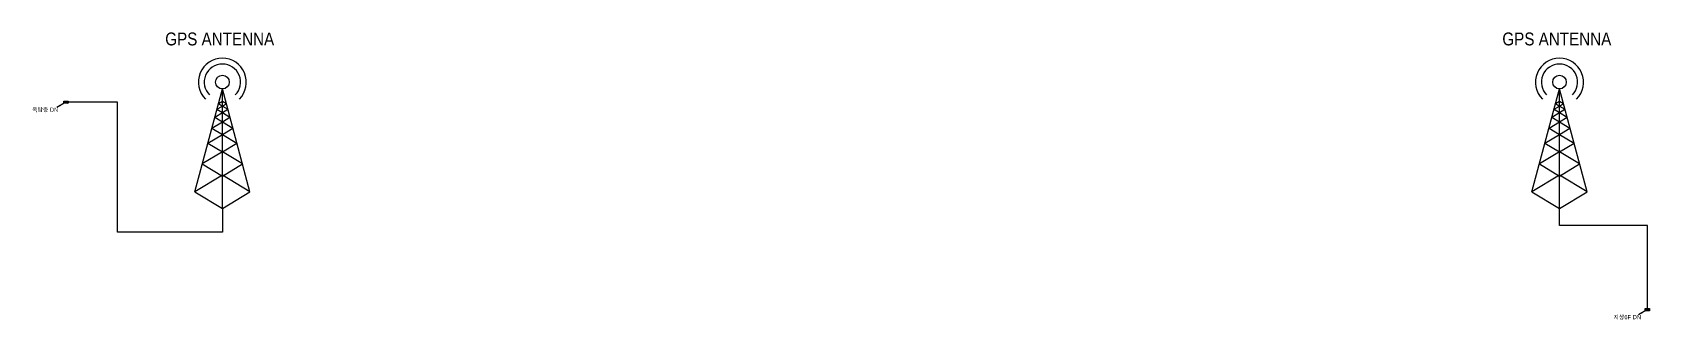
# Model space of a CAD drawing. Header units: millimetres. Extents: x 89450 to 753248, y -530175 to 1209785.
# Drawn here: x 97514 to 169965, y 1196904 to 1209785 of the extents above; entities that cross this region are included whole.
import ezdxf
from ezdxf.enums import TextEntityAlignment as Align

# ---------------------------------------------------------------- set-up
doc = ezdxf.new("R2010")
doc.units = ezdxf.units.MM
doc.header["$LTSCALE"] = 150
for name, color, linetype in [('-----99 EPMS CABLE DUCT', 4, 'Continuous'), ('-----99 EPMS CONDUIT', 4, 'Continuous'), ('-----99 EPMS ETC', 4, 'Continuous')]:
    doc.layers.add(name, color=color, linetype=linetype)
doc.styles.add('ELEC', font='')
doc.styles.get('ELEC').set_extended_font_data('Dotum')

msp = doc.modelspace()

# ---------------------------------------------------------------- texts
at = {"layer": '-----99 EPMS CABLE DUCT', "style": 'ELEC'}
for s, p in [('옥탑층 DN', (97501, 1206224)), ('지상6F DN', (168345, 1196924, 0))]:
    msp.add_text(s, height=187.7, dxfattribs=at).set_placement(p)
at = {"layer": '-----99 EPMS ETC', "ltscale": 3, "style": 'ELEC', "width": 0.9}
for p in [(105907, 1209198, -169), (165806, 1209198, -169)]:
    msp.add_text('GPS ANTENNA', height=578.46, dxfattribs=at).set_placement(p, align=Align.CENTER)

# ---------------------------------------------------------------- linework, layer by layer
at = {"layer": '-----99 EPMS CABLE DUCT'}
for p, q in [((99020, 1206655), (98614, 1206421)), ((98930, 1206695), (99110, 1206615)), ((98930, 1206615), (99110, 1206695)), ((169865, 1197355), (169459, 1197121)), ((169775, 1197395), (169955, 1197315)), ((169775, 1197315), (169955, 1197395))]:
    msp.add_line(p, q, dxfattribs=at)
at = {"layer": '-----99 EPMS CABLE DUCT', "elevation": 0}
for points in [[(98614, 1206421, 0, 70, 0), (98790, 1206522, 40, 40, 0)], [(169459, 1197121, 0, 70, 0), (169635, 1197222, 40, 40, 0)]]:
    msp.add_lwpolyline(points, format="xyseb", dxfattribs=at)
for points in [[(98920, 1206705), (99120, 1206705), (99120, 1206605), (98920, 1206605)], [(98930, 1206695), (99110, 1206695), (99110, 1206615), (98930, 1206615)], [(169765, 1197405), (169965, 1197405), (169965, 1197305), (169765, 1197305)], [(169775, 1197395), (169955, 1197395), (169955, 1197315), (169775, 1197315)]]:
    msp.add_lwpolyline(points, close=True, dxfattribs=at)
at = {"layer": '-----99 EPMS CABLE DUCT'}
for centre in [(99020, 1206655), (99020, 1206655), (169865, 1197355)]:
    msp.add_circle(centre, 10, dxfattribs=at)
at = {"layer": '-----99 EPMS CONDUIT'}
msp.add_lwpolyline([(106027, 1201894), (106027, 1200825), (101321, 1200825), (101321, 1206655), (99004, 1206655)], dxfattribs=at)
at = {"layer": '-----99 EPMS CONDUIT', "elevation": 0}
msp.add_lwpolyline([(169865, 1197405), (169865, 1201122), (165926, 1201122), (165926, 1201894)], dxfattribs=at)
at = {"layer": '-----99 EPMS ETC', "ltscale": 3}
for p, q in [((104793, 1202638), (106027, 1207246)), ((107262, 1202638), (106027, 1207246)), ((106027, 1201894), (106027, 1207246)), ((164691, 1202638), (165926, 1207246)), ((167161, 1202638), (165926, 1207246)), ((165926, 1201894), (165926, 1207246)), ((105783, 1206333), (106027, 1206480)), ((105783, 1206333), (106027, 1206186)), ((105851, 1206587), (106027, 1206693)), ((105851, 1206587), (106027, 1206480)), ((106027, 1206693), (106204, 1206587)), ((106027, 1206480), (106204, 1206587)), ((106027, 1206480), (106272, 1206333)), ((106027, 1206186), (106272, 1206333)), ((165682, 1206333), (165926, 1206480)), ((165682, 1206333), (165926, 1206186)), ((165749, 1206587), (165926, 1206693)), ((165749, 1206587), (165926, 1206480)), ((165926, 1206693), (166103, 1206587)), ((165926, 1206480), (166103, 1206587)), ((165926, 1206480), (166171, 1206333)), ((165926, 1206186), (166171, 1206333)), ((105558, 1205494), (106027, 1205777)), ((105688, 1205981), (106027, 1206186)), ((105688, 1205981), (106027, 1205777)), ((106027, 1206186), (106366, 1205982)), ((106027, 1205777), (106366, 1205981)), ((106027, 1205777), (106496, 1205494)), ((165457, 1205494), (165926, 1205777)), ((165587, 1205981), (165926, 1206186)), ((165587, 1205981), (165926, 1205777)), ((165926, 1206186), (166265, 1205982)), ((165926, 1205777), (166265, 1205981)), ((165926, 1205777), (166395, 1205494)), ((105377, 1204819), (106027, 1205211)), ((105558, 1205494), (106027, 1205211)), ((106027, 1205211), (106496, 1205494)), ((106027, 1205211), (106677, 1204819)), ((165276, 1204819), (165926, 1205211)), ((165457, 1205494), (165926, 1205211)), ((165926, 1205211), (166395, 1205494)), ((165926, 1205211), (166576, 1204819)), ((106027, 1204428), (105127, 1203885)), ((105377, 1204819), (106027, 1204428)), ((106027, 1204428), (106677, 1204819)), ((106927, 1203885), (106027, 1204428)), ((165926, 1204428), (165025, 1203885)), ((165276, 1204819), (165926, 1204428)), ((165926, 1204428), (166576, 1204819)), ((166826, 1203885), (165926, 1204428)), ((105127, 1203885), (106027, 1203342)), ((106027, 1203342), (106927, 1203885)), ((165025, 1203885), (165926, 1203342)), ((165926, 1203342), (166826, 1203885)), ((106027, 1203382), (104793, 1202638)), ((107262, 1202638), (106027, 1203382)), ((165926, 1203382), (164691, 1202638)), ((167161, 1202638), (165926, 1203382)), ((104793, 1202638), (106027, 1201894)), ((106027, 1201894), (107262, 1202638)), ((164691, 1202638), (165926, 1201894)), ((165926, 1201894), (167161, 1202638))]:
    msp.add_line(p, q, dxfattribs=at)
for centre in [(106027, 1207551), (165926, 1207551)]:
    msp.add_circle(centre, 306, dxfattribs=at)
for centre, radius in [((106027, 1207551), 1074), ((165926, 1207551), 1074), ((106027, 1207551), 814), ((165926, 1207551), 814)]:
    msp.add_arc(centre, radius, 315, 225, dxfattribs=at)

msp.set_redraw_order([(e.dxf.handle, doc.entitydb.next_handle()) for e in msp.query("TEXT MTEXT ATTDEF DIMENSION ARC_DIMENSION")])  # texts and dimensions are drawn at this point

doc.saveas('drawing.dxf')
